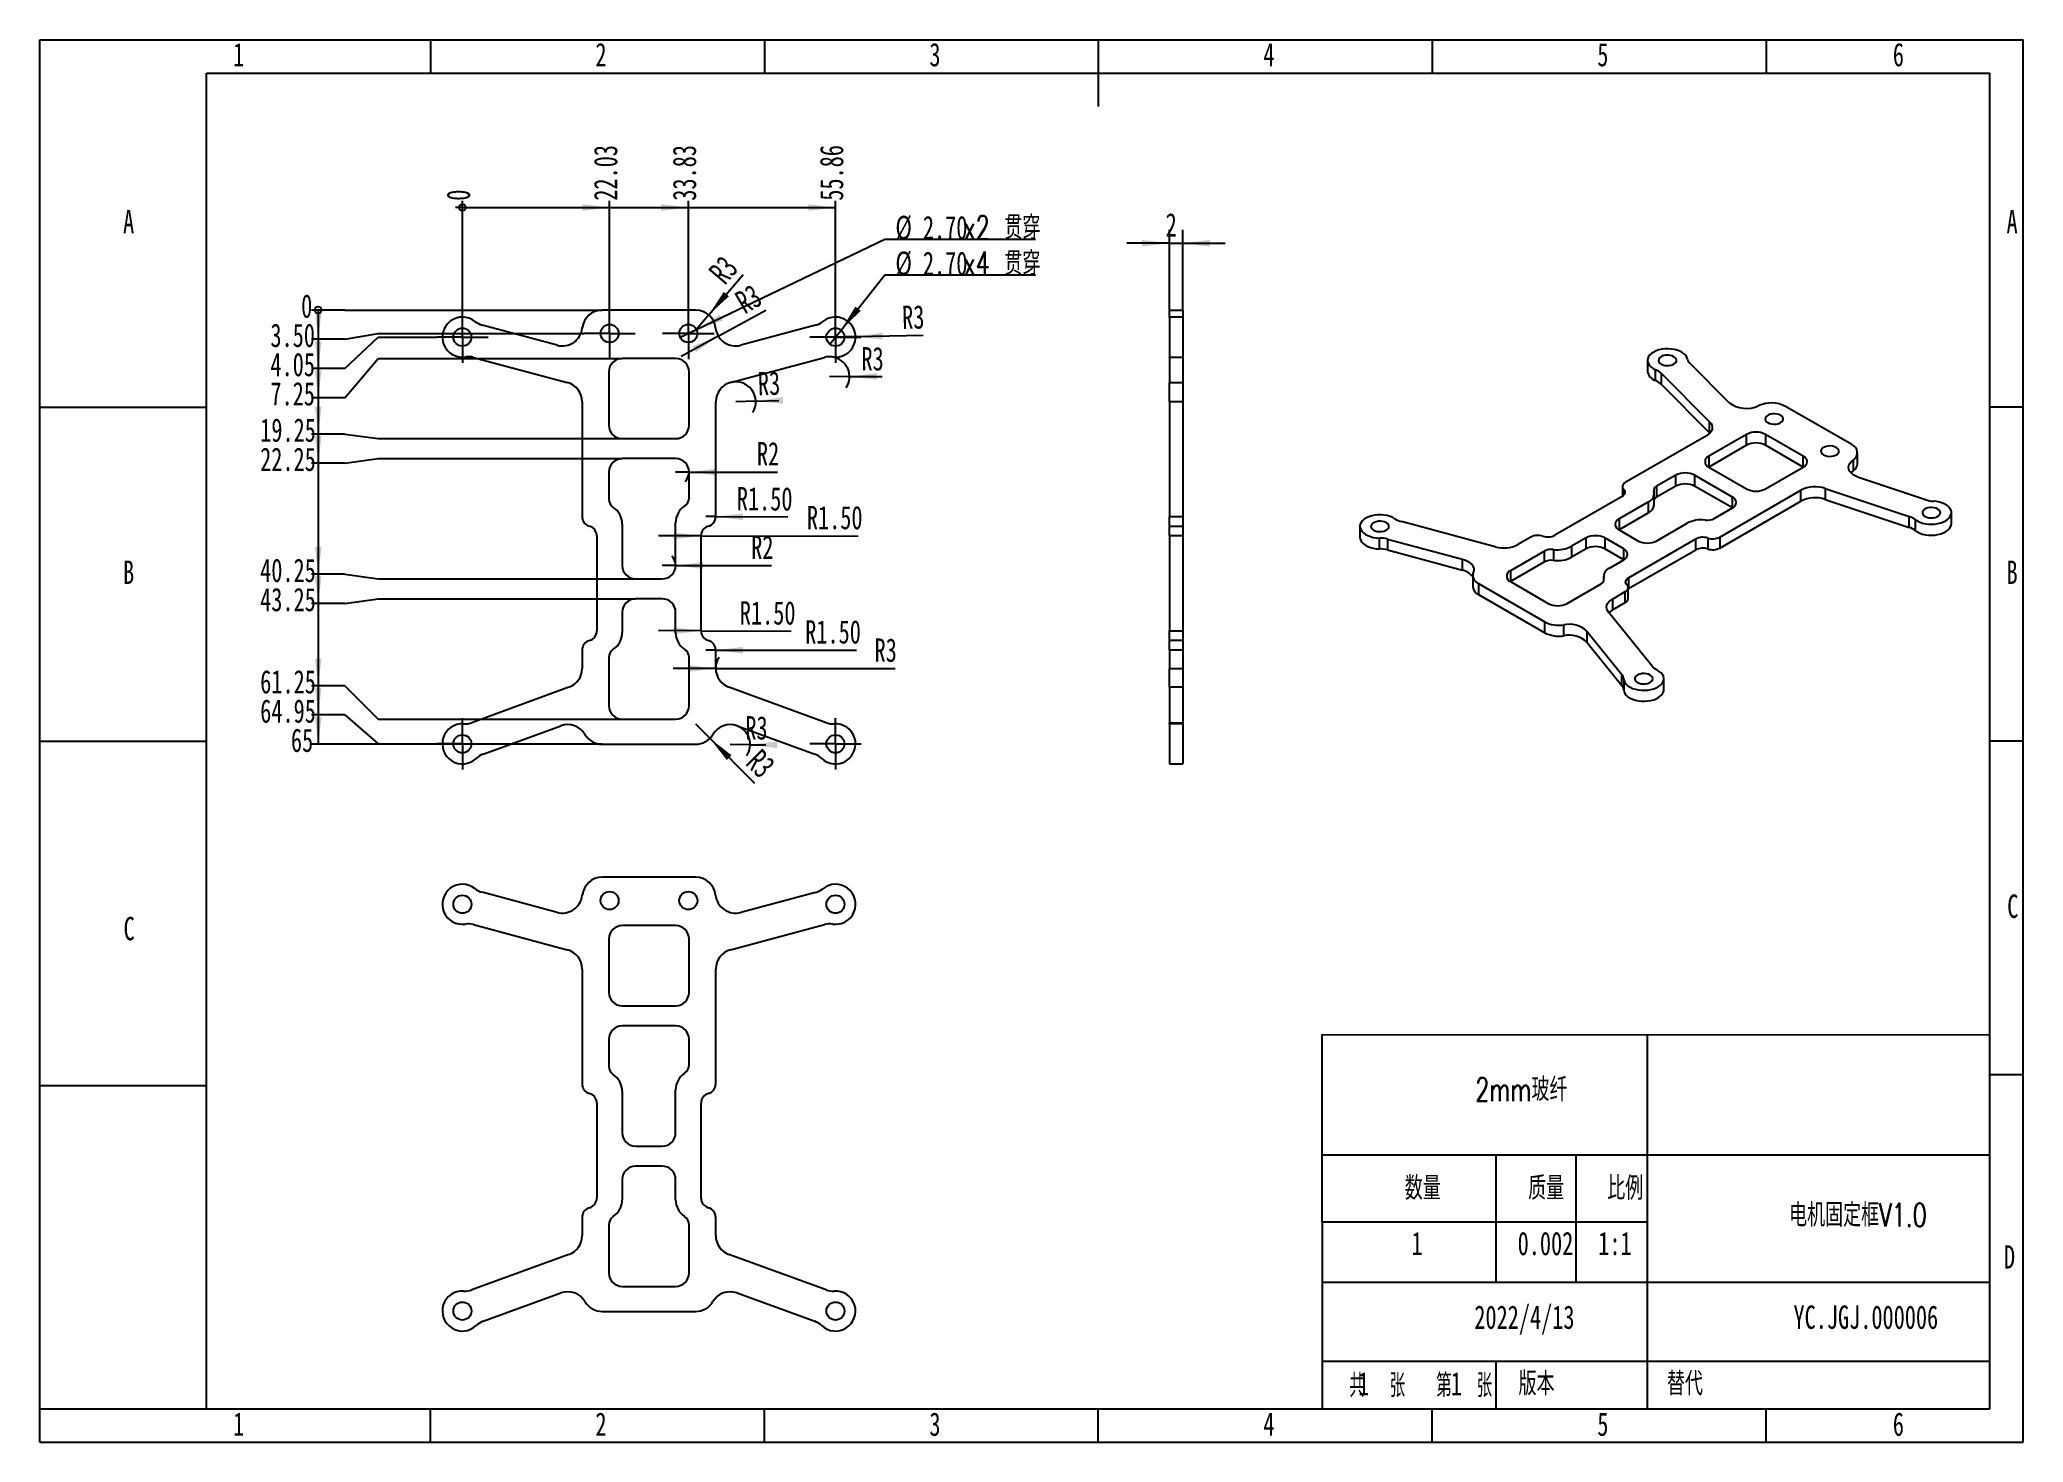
# Model space of a CAD drawing. Header units: millimetres. Extents: x 0 to 297, y 0 to 210.
import ezdxf

# ---------------------------------------------------------------- set-up
doc = ezdxf.new("R2010")
doc.units = ezdxf.units.MM
doc.layers.add('图框', color=7, linetype='Continuous')
doc.styles.add('SLDTEXTSTYLE0', font='TXT', dxfattribs={"width": 0.7, "bigfont": 'bigfont'})
doc.styles.add('SLDTEXTSTYLE1', font='TXT', dxfattribs={"width": 0.6, "bigfont": 'bigfont'})
doc.styles.add('SLDTEXTSTYLE2', font='TXT', dxfattribs={"width": 0.7})
doc.dimstyles.new('SLDDIMSTYLE0', dxfattribs={"dimtxt": 3.5, "dimasz": 0.338667, "dimexe": 0, "dimexo": 0.0625, "dimgap": 0.875, "dimtad": 0, "dimtih": 1, "dimtoh": 1, "dimdec": 0, "dimrnd": 1e-09, "dimdsep": 46, "dimtxsty": 'SLDTEXTSTYLE2', "dimblk1": 'ORIGIN', "dimblk2": 'ORIGIN', "dimsah": 1, "dimcen": 0.09, "dimadec": 0, "dimazin": 2, "dimtfac": 1, "dimtdec": 0, "dimtofl": 0, "dimtmove": 0, "dimatfit": 3, "dimldrblk": 'ORIGIN', "dimfxl": 0, "dimfrac": 2, "dimtolj": 1, "dimtzin": 12, "dimarcsym": 0})
doc.dimstyles.new('SLDDIMSTYLE1', dxfattribs={"dimtxt": 3.5, "dimasz": 4.08, "dimexe": 0, "dimexo": 0.0625, "dimgap": 0.875, "dimtad": 0, "dimtih": 1, "dimtoh": 1, "dimrnd": 1e-09, "dimzin": 4, "dimdsep": 46, "dimtxsty": 'SLDTEXTSTYLE2', "dimsah": 1, "dimcen": 0.09, "dimadec": 0, "dimazin": 1, "dimtfac": 1, "dimtofl": 0, "dimtmove": 0, "dimatfit": 3, "dimfxl": 0, "dimfrac": 2, "dimtolj": 1, "dimtzin": 12, "dimarcsym": 0})
doc.dimstyles.new('SLDDIMSTYLE2', dxfattribs={"dimtxt": 3.5, "dimasz": 4.08, "dimexe": 0, "dimexo": 0.0625, "dimgap": 0.875, "dimtad": 0, "dimtih": 1, "dimtoh": 1, "dimrnd": 1e-09, "dimzin": 12, "dimdsep": 46, "dimtxsty": 'SLDTEXTSTYLE2', "dimsah": 1, "dimcen": 0.09, "dimadec": 0, "dimazin": 3, "dimtfac": 1, "dimtofl": 0, "dimtmove": 0, "dimatfit": 3, "dimfxl": 0, "dimfrac": 2, "dimtolj": 1, "dimtzin": 12, "dimarcsym": 0})
doc.dimstyles.new('SLDDIMSTYLE3', dxfattribs={"dimtxt": 3.5, "dimasz": 4.08, "dimexe": 0, "dimexo": 0.0625, "dimgap": 0.875, "dimtad": 0, "dimtih": 1, "dimtoh": 1, "dimrnd": 1e-09, "dimzin": 4, "dimdsep": 46, "dimtxsty": 'SLDTEXTSTYLE2', "dimblk1": 'NONE', "dimsah": 1, "dimcen": 0, "dimadec": 0, "dimazin": 1, "dimtfac": 1, "dimtmove": 0, "dimatfit": 3, "dimldrblk": 'NONE', "dimfxl": 0, "dimfrac": 2, "dimtolj": 1, "dimtzin": 12, "dimarcsym": 0})
doc.dimstyles.new('SLDDIMSTYLE4', dxfattribs={"dimtxt": 3.5, "dimasz": 4.08, "dimexe": 0, "dimexo": 0.0625, "dimgap": 0.875, "dimtad": 2, "dimrnd": 1e-09, "dimzin": 12, "dimdsep": 46, "dimtxsty": 'SLDTEXTSTYLE2', "dimsah": 1, "dimcen": 0, "dimadec": 0, "dimazin": 3, "dimtfac": 1, "dimtofl": 0, "dimtmove": 0, "dimatfit": 3, "dimfxl": 0, "dimfrac": 2, "dimtolj": 1, "dimtzin": 12, "dimarcsym": 0})
doc.dimstyles.new('SLDDIMSTYLE5', dxfattribs={"dimtxt": 3.5, "dimasz": 4.08, "dimexe": 0, "dimexo": 0.0625, "dimgap": 0.875, "dimtad": 2, "dimrnd": 1e-09, "dimzin": 12, "dimdsep": 46, "dimtxsty": 'SLDTEXTSTYLE2', "dimsah": 1, "dimcen": 0, "dimadec": 0, "dimazin": 3, "dimtfac": 1, "dimtofl": 0, "dimtmove": 1, "dimatfit": 3, "dimfxl": 0, "dimfrac": 2, "dimtolj": 1, "dimtzin": 12, "dimarcsym": 0})
doc.dimstyles.new('SLDDIMSTYLE6', dxfattribs={"dimtxt": 3.5, "dimasz": 4.08, "dimexe": 0, "dimexo": 0.0625, "dimgap": 0.875, "dimtad": 2, "dimrnd": 1e-09, "dimzin": 4, "dimdsep": 46, "dimtxsty": 'SLDTEXTSTYLE2', "dimsah": 1, "dimcen": 0, "dimadec": 0, "dimazin": 1, "dimtfac": 1, "dimtofl": 0, "dimtmove": 0, "dimatfit": 3, "dimfxl": 0, "dimfrac": 2, "dimtolj": 1, "dimtzin": 12, "dimarcsym": 0})
doc.dimstyles.new('SLDDIMSTYLE7', dxfattribs={"dimtxt": 3.5, "dimasz": 4.08, "dimexe": 0, "dimexo": 0.0625, "dimgap": 0.875, "dimtad": 2, "dimrnd": 1e-09, "dimzin": 4, "dimdsep": 46, "dimtxsty": 'SLDTEXTSTYLE2', "dimsah": 1, "dimcen": 0, "dimadec": 0, "dimazin": 1, "dimtfac": 1, "dimtofl": 0, "dimtmove": 1, "dimatfit": 3, "dimfxl": 0, "dimfrac": 2, "dimtolj": 1, "dimtzin": 12, "dimarcsym": 0})
doc.dimstyles.new('SLDDIMSTYLE8', dxfattribs={"dimtxt": 3.5, "dimasz": 4.08, "dimexe": 0, "dimexo": 0.0625, "dimgap": 0.875, "dimtad": 2, "dimrnd": 1e-09, "dimzin": 12, "dimdsep": 46, "dimtxsty": 'SLDTEXTSTYLE2', "dimsah": 1, "dimcen": 0.09, "dimadec": 0, "dimazin": 3, "dimtfac": 1, "dimtmove": 0, "dimatfit": 0, "dimfxl": 0, "dimfrac": 2, "dimtolj": 1, "dimtzin": 12, "dimarcsym": 0})

msp = doc.modelspace()

# ---------------------------------------------------------------- texts
at = {"layer": '图框', "char_height": 3.5}
for s, insert, attachment_point, style in [('1', (29.794, 209.516), 2, 'SLDTEXTSTYLE2'), ('2', (84.044, 209.516), 2, 'SLDTEXTSTYLE2'), ('3', (134.044, 209.516), 2, 'SLDTEXTSTYLE2'), ('4', (184.044, 209.516), 2, 'SLDTEXTSTYLE2'), ('5', (234.044, 209.516), 2, 'SLDTEXTSTYLE2'), ('6', (278.297, 209.516), 2, 'SLDTEXTSTYLE2'), ('A', (13.32, 184.516), 2, 'SLDTEXTSTYLE2'), ('A', (295.32, 184.516), 2, 'SLDTEXTSTYLE2'), ('B', (13.32, 132.016), 2, 'SLDTEXTSTYLE2'), ('B', (295.32, 132.016), 2, 'SLDTEXTSTYLE2'), ('C', (295.427, 82.016), 2, 'SLDTEXTSTYLE2'), ('C', (13.395, 78.668), 2, 'SLDTEXTSTYLE2'), ('2mm玻纤', (221.857, 54.577), 2, 'SLDTEXTSTYLE0'), ('数量', (207.085, 39.805), 2, 'SLDTEXTSTYLE0'), ('质量', (225.553, 39.805), 2, 'SLDTEXTSTYLE0'), ('比例', (237.401, 39.805), 2, 'SLDTEXTSTYLE0'), ('电机固定框V1.0', (272.24, 35.791), 2, 'SLDTEXTSTYLE0'), ('1', (206.239, 31.521), 2, 'SLDTEXTSTYLE2'), ('0.002', (225.455, 31.521), 2, 'SLDTEXTSTYLE2'), ('1:1', (235.858, 31.521), 2, 'SLDTEXTSTYLE2'), ('D', (294.93, 29.516), 2, 'SLDTEXTSTYLE2'), ('2022/4/13', (222.299, 20.49), 2, 'SLDTEXTSTYLE2'), ('YC.JGJ.000006', (273.42, 20.49), 2, 'SLDTEXTSTYLE2'), ('共  张', (200.263, 10.262), 2, 'SLDTEXTSTYLE1'), ('1', (197.393, 10.531), 1, 'SLDTEXTSTYLE2'), ('第  张', (213.29, 10.262), 2, 'SLDTEXTSTYLE1'), ('1', (211.295, 10.531), 1, 'SLDTEXTSTYLE2'), ('版本', (224.12, 10.531), 2, 'SLDTEXTSTYLE0'), ('替代', (243.641, 10.531), 1, 'SLDTEXTSTYLE0'), ('1', (29.794, 4.474), 2, 'SLDTEXTSTYLE2'), ('2', (84.044, 4.474), 2, 'SLDTEXTSTYLE2'), ('3', (134.044, 4.474), 2, 'SLDTEXTSTYLE2'), ('4', (184.044, 4.474), 2, 'SLDTEXTSTYLE2'), ('5', (234.044, 4.474), 2, 'SLDTEXTSTYLE2'), ('6', (278.297, 4.474), 2, 'SLDTEXTSTYLE2')]:
    msp.add_mtext(s, dxfattribs=dict(at, insert=insert, attachment_point=attachment_point, style=style))

# ---------------------------------------------------------------- blocks, each defined once
blk = doc.blocks.new('_Origin')
at = {"color": 0, "linetype": 'ByBlock', "lineweight": -2}
blk.add_line((0, 0), (-1, 0), dxfattribs=at)
blk.add_circle((0, 0), 0.5, dxfattribs=at)
blk = doc.blocks.new('_D')
at = {"layer": '图框'}
for p, q in [((45.69, 169.52), (40.69, 169.52)), ((45.69, 169.52), (50.69, 169.52)), ((50.69, 169.52), (84.22, 169.52))]:
    blk.add_line(p, q, dxfattribs=at)
at = {"layer": '图框', "xscale": 1.016, "yscale": 1.016}
blk.add_blockref('_Origin', (41.7, 169.52), dxfattribs=at)
at = {"layer": '图框', "insert": (39.15, 171.87), "char_height": 3.5, "attachment_point": 1, "style": 'SLDTEXTSTYLE2'}
blk.add_mtext('0', dxfattribs=at)
blk = doc.blocks.new('_D_1')
at = {"layer": '图框'}
for p, q in [((41.7, 169.52), (41.7, 165.15)), ((45.69, 165.15), (40.69, 165.15)), ((45.69, 165.15), (50.69, 166.02)), ((50.69, 166.02), (81.47, 166.02))]:
    blk.add_line(p, q, dxfattribs=at)
blk.add_solid([(41.7, 165.15), (42.21, 169.23), (41.2, 169.23)], dxfattribs=at)
at = {"layer": '图框', "insert": (34.55, 167.49), "char_height": 3.5, "attachment_point": 1, "style": 'SLDTEXTSTYLE2'}
blk.add_mtext('3.50', dxfattribs=at)
blk = doc.blocks.new('_D_2')
at = {"layer": '图框'}
for p, q in [((41.7, 165.15), (41.7, 160.77)), ((45.69, 160.77), (50.69, 165.47)), ((50.69, 165.47), (59.44, 165.47)), ((45.69, 160.77), (40.69, 160.77))]:
    blk.add_line(p, q, dxfattribs=at)
blk.add_solid([(41.7, 160.77), (42.21, 164.85), (41.2, 164.85)], dxfattribs=at)
at = {"layer": '图框', "insert": (34.55, 163.12), "char_height": 3.5, "attachment_point": 1, "style": 'SLDTEXTSTYLE2'}
blk.add_mtext('4.05', dxfattribs=at)
blk = doc.blocks.new('_D_3')
at = {"layer": '图框'}
for p, q in [((41.7, 160.77), (41.7, 156.4)), ((45.69, 156.4), (50.69, 162.27)), ((50.69, 162.27), (87.22, 162.27)), ((45.69, 156.4), (40.69, 156.4))]:
    blk.add_line(p, q, dxfattribs=at)
blk.add_solid([(41.7, 156.4), (42.21, 160.48), (41.2, 160.48)], dxfattribs=at)
at = {"layer": '图框', "insert": (34.55, 158.74), "char_height": 3.5, "attachment_point": 1, "style": 'SLDTEXTSTYLE2'}
blk.add_mtext('7.25', dxfattribs=at)
blk = doc.blocks.new('_D_4')
at = {"layer": '图框'}
for p, q in [((41.7, 156.4), (41.7, 150.96)), ((45.69, 150.96), (40.69, 150.96)), ((45.69, 150.96), (50.69, 150.27)), ((50.69, 150.27), (87.22, 150.27))]:
    blk.add_line(p, q, dxfattribs=at)
blk.add_solid([(41.7, 150.96), (42.21, 155.04), (41.2, 155.04)], dxfattribs=at)
at = {"layer": '图框', "insert": (33.02, 153.3), "char_height": 3.5, "attachment_point": 1, "style": 'SLDTEXTSTYLE2'}
blk.add_mtext('19.25', dxfattribs=at)
blk = doc.blocks.new('_D_5')
at = {"layer": '图框'}
for p, q in [((41.7, 150.96), (41.7, 146.58)), ((45.69, 146.58), (40.69, 146.58)), ((45.69, 146.58), (50.69, 147.27)), ((50.69, 147.27), (87.22, 147.27))]:
    blk.add_line(p, q, dxfattribs=at)
blk.add_solid([(41.7, 146.58), (42.21, 150.66), (41.2, 150.66)], dxfattribs=at)
at = {"layer": '图框', "insert": (33.01, 148.93), "char_height": 3.5, "attachment_point": 1, "style": 'SLDTEXTSTYLE2'}
blk.add_mtext('22.25', dxfattribs=at)
blk = doc.blocks.new('_D_6')
at = {"layer": '图框'}
for p, q in [((41.7, 146.58), (41.7, 129.96)), ((45.69, 129.96), (40.69, 129.96)), ((45.69, 129.96), (50.69, 129.27)), ((50.69, 129.27), (89.22, 129.27))]:
    blk.add_line(p, q, dxfattribs=at)
blk.add_solid([(41.7, 129.96), (42.21, 134.04), (41.2, 134.04)], dxfattribs=at)
at = {"layer": '图框', "insert": (33.01, 132.3), "char_height": 3.5, "attachment_point": 1, "style": 'SLDTEXTSTYLE2'}
blk.add_mtext('40.25', dxfattribs=at)
blk = doc.blocks.new('_D_7')
at = {"layer": '图框'}
for p, q in [((41.7, 129.96), (41.7, 125.58)), ((45.69, 125.58), (40.69, 125.58)), ((45.69, 125.58), (50.69, 126.27)), ((50.69, 126.27), (89.22, 126.27))]:
    blk.add_line(p, q, dxfattribs=at)
blk.add_solid([(41.7, 125.58), (42.21, 129.66), (41.2, 129.66)], dxfattribs=at)
at = {"layer": '图框', "insert": (33.01, 127.93), "char_height": 3.5, "attachment_point": 1, "style": 'SLDTEXTSTYLE2'}
blk.add_mtext('43.25', dxfattribs=at)
blk = doc.blocks.new('_D_8')
at = {"layer": '图框'}
for p, q in [((41.7, 125.58), (41.7, 113.27)), ((45.69, 113.27), (40.69, 113.27)), ((45.69, 113.27), (50.69, 108.27)), ((50.69, 108.27), (87.22, 108.27))]:
    blk.add_line(p, q, dxfattribs=at)
blk.add_solid([(41.7, 113.27), (42.21, 117.35), (41.2, 117.35)], dxfattribs=at)
at = {"layer": '图框', "insert": (33.02, 115.62), "char_height": 3.5, "attachment_point": 1, "style": 'SLDTEXTSTYLE2'}
blk.add_mtext('61.25', dxfattribs=at)
blk = doc.blocks.new('_D_9')
at = {"layer": '图框'}
for p, q in [((41.7, 113.27), (41.7, 108.9)), ((45.69, 108.9), (40.69, 108.9)), ((45.69, 108.9), (50.69, 104.57)), ((50.69, 104.57), (59.44, 104.57))]:
    blk.add_line(p, q, dxfattribs=at)
blk.add_solid([(41.7, 108.9), (42.21, 112.98), (41.2, 112.98)], dxfattribs=at)
at = {"layer": '图框', "insert": (33.02, 111.24), "char_height": 3.5, "attachment_point": 1, "style": 'SLDTEXTSTYLE2'}
blk.add_mtext('64.95', dxfattribs=at)
blk = doc.blocks.new('_D_10')
at = {"layer": '图框'}
for p, q in [((41.7, 108.9), (41.7, 104.52)), ((84.22, 104.52), (40.69, 104.52))]:
    blk.add_line(p, q, dxfattribs=at)
blk.add_solid([(41.7, 104.52), (42.21, 108.6), (41.2, 108.6)], dxfattribs=at)
at = {"layer": '图框', "insert": (37.62, 106.87), "char_height": 3.5, "attachment_point": 1, "style": 'SLDTEXTSTYLE2'}
blk.add_mtext('65', dxfattribs=at)
blk = doc.blocks.new('_D_11')
at = {"layer": '图框'}
blk.add_line((63.29, 165.47), (63.29, 185.89), dxfattribs=at)
at = {"layer": '图框', "xscale": 1.016, "yscale": 1.016}
blk.add_blockref('_Origin', (63.29, 184.87), dxfattribs=at)
at = {"layer": '图框', "insert": (60.94, 185.89), "char_height": 3.5, "attachment_point": 1, "rotation": 90, "style": 'SLDTEXTSTYLE2'}
blk.add_mtext('0', dxfattribs=at)
blk = doc.blocks.new('_D_12')
at = {"layer": '图框'}
for p, q in [((63.29, 184.87), (85.32, 184.87)), ((85.32, 169.87), (85.32, 185.89))]:
    blk.add_line(p, q, dxfattribs=at)
blk.add_solid([(85.32, 184.87), (81.24, 185.38), (81.24, 184.36)], dxfattribs=at)
at = {"layer": '图框', "insert": (82.98, 185.89), "char_height": 3.5, "attachment_point": 1, "rotation": 90, "style": 'SLDTEXTSTYLE2'}
blk.add_mtext('22.03', dxfattribs=at)
blk = doc.blocks.new('_D_13')
at = {"layer": '图框'}
for p, q in [((85.32, 184.87), (97.12, 184.87)), ((97.12, 169.87), (97.12, 185.89))]:
    blk.add_line(p, q, dxfattribs=at)
blk.add_solid([(97.12, 184.87), (93.04, 185.38), (93.04, 184.36)], dxfattribs=at)
at = {"layer": '图框', "insert": (94.78, 185.89), "char_height": 3.5, "attachment_point": 1, "rotation": 90, "style": 'SLDTEXTSTYLE2'}
blk.add_mtext('33.83', dxfattribs=at)
blk = doc.blocks.new('_D_14')
at = {"layer": '图框'}
for p, q in [((97.12, 184.87), (119.15, 184.87)), ((119.15, 169.32), (119.15, 185.89))]:
    blk.add_line(p, q, dxfattribs=at)
blk.add_solid([(119.15, 184.87), (115.07, 185.38), (115.07, 184.36)], dxfattribs=at)
at = {"layer": '图框', "insert": (116.81, 185.89), "char_height": 3.5, "attachment_point": 1, "rotation": 90, "style": 'SLDTEXTSTYLE2'}
blk.add_mtext('55.86', dxfattribs=at)
blk = doc.blocks.new('_D_15')
at = {"layer": '图框'}
for p, q in [((119.99, 166.53), (126.54, 174.8)), ((126.54, 174.8), (149.09, 174.8)), ((118.32, 164.41), (119.99, 166.53))]:
    blk.add_line(p, q, dxfattribs=at)
blk.add_solid([(119.99, 166.53), (122.92, 169.41), (122.13, 170.04)], dxfattribs=at)
at = {"layer": '图框', "char_height": 3.5, "attachment_point": 1}
for s, insert, style in [('%%c', (128.12, 178.28), 'SLDTEXTSTYLE2'), ('2.70', (132.24, 178.27), 'SLDTEXTSTYLE2'), ('x4 贯穿', (138.37, 178.27), 'SLDTEXTSTYLE0')]:
    blk.add_mtext(s, dxfattribs=dict(at, insert=insert, style=style))
blk = doc.blocks.new('_None')
blk = doc.blocks.new('_D_16')
at = {"layer": '图框'}
for p, q in [((98.34, 166.61), (126.54, 180.14)), ((126.54, 180.14), (149.09, 180.14)), ((95.91, 165.44), (98.34, 166.61))]:
    blk.add_line(p, q, dxfattribs=at)
blk.add_solid([(98.34, 166.61), (102.24, 167.91), (101.8, 168.83)], dxfattribs=at)
at = {"layer": '图框', "char_height": 3.5, "attachment_point": 1}
for s, insert, style in [('%%c', (128.12, 183.63), 'SLDTEXTSTYLE2'), ('2.70', (132.24, 183.62), 'SLDTEXTSTYLE2'), ('x2 贯穿', (138.37, 183.62), 'SLDTEXTSTYLE0')]:
    blk.add_mtext(s, dxfattribs=dict(at, insert=insert, style=style))
blk = doc.blocks.new('_D_17')
at = {"layer": '图框'}
for q in [(119.15, 165.47), (132.26, 165.78)]:
    blk.add_line((122.15, 165.54), q, dxfattribs=at)
blk.add_solid([(122.15, 165.54), (126.24, 165.13), (126.22, 166.14)], dxfattribs=at)
at = {"layer": '图框', "insert": (129.09, 170.18), "char_height": 3.5, "attachment_point": 1, "rotation": 1.3518, "style": 'SLDTEXTSTYLE2'}
blk.add_mtext('R3', dxfattribs=at)
blk = doc.blocks.new('_D_18')
at = {"layer": '图框'}
for q in [(118.26, 159.53), (126.13, 159.59)]:
    blk.add_line((121.26, 159.56), q, dxfattribs=at)
blk.add_arc((118.26, 159.53), 3, 326.6995, 81.4435, dxfattribs=at)
blk.add_solid([(121.26, 159.56), (125.34, 159.08), (125.34, 160.09)], dxfattribs=at)
at = {"layer": '图框', "insert": (123.03, 163.97), "char_height": 3.5, "attachment_point": 1, "rotation": 0.3896, "style": 'SLDTEXTSTYLE2'}
blk.add_mtext('R3', dxfattribs=at)
blk = doc.blocks.new('_D_19')
at = {"layer": '图框'}
for q in [(105.33, 174.84), (98.22, 166.52)]:
    blk.add_line((100.17, 168.8), q, dxfattribs=at)
blk.add_solid([(100.17, 168.8), (103.21, 171.58), (102.43, 172.24)], dxfattribs=at)
at = {"layer": '图框', "insert": (99.94, 175.4), "char_height": 3.5, "attachment_point": 1, "rotation": 49.5102, "style": 'SLDTEXTSTYLE2'}
blk.add_mtext('R3', dxfattribs=at)
blk = doc.blocks.new('_D_20')
at = {"layer": '图框'}
for q in [(108.73, 169.52), (96.03, 162.58)]:
    blk.add_line((101.6, 165.63), q, dxfattribs=at)
blk.add_solid([(101.6, 165.63), (97.78, 164.12), (98.27, 163.22)], dxfattribs=at)
at = {"layer": '图框', "insert": (103.8, 171.86), "char_height": 3.5, "attachment_point": 1, "rotation": 30.4639, "style": 'SLDTEXTSTYLE2'}
blk.add_mtext('R3', dxfattribs=at)
blk = doc.blocks.new('_D_21')
at = {"layer": '图框'}
for q in [(104.22, 155.77), (110.69, 155.99)]:
    blk.add_line((107.22, 155.87), q, dxfattribs=at)
blk.add_arc((104.22, 155.77), 3, 328.1936, 105, dxfattribs=at)
blk.add_solid([(107.22, 155.87), (111.32, 155.5), (111.28, 156.51)], dxfattribs=at)
at = {"layer": '图框', "insert": (107.48, 160.24), "char_height": 3.5, "attachment_point": 1, "rotation": 1.8837, "style": 'SLDTEXTSTYLE2'}
blk.add_mtext('R3', dxfattribs=at)
blk = doc.blocks.new('_D_22')
at = {"layer": '图框'}
for q in [(95.22, 145.27), (110.46, 145.27)]:
    blk.add_line((97.22, 145.27), q, dxfattribs=at)
blk.add_arc((95.22, 145.27), 2, 315, 0, dxfattribs=at)
blk.add_solid([(97.22, 145.27), (101.3, 144.76), (101.3, 145.78)], dxfattribs=at)
at = {"layer": '图框', "insert": (107.39, 149.76), "char_height": 3.5, "attachment_point": 1, "style": 'SLDTEXTSTYLE2'}
blk.add_mtext('R2', dxfattribs=at)
blk = doc.blocks.new('_D_23')
at = {"layer": '图框'}
for q in [(99.72, 138.6), (112.04, 138.55)]:
    blk.add_line((101.22, 138.59), q, dxfattribs=at)
blk.add_solid([(101.22, 138.59), (105.3, 138.07), (105.3, 139.08)], dxfattribs=at)
at = {"layer": '图框', "insert": (104.39, 143.03), "char_height": 3.5, "attachment_point": 1, "rotation": 359.7967, "style": 'SLDTEXTSTYLE2'}
blk.add_mtext('R1.50', dxfattribs=at)
blk = doc.blocks.new('_D_24')
at = {"layer": '图框'}
for q in [(92.67, 135.71), (122.54, 135.69)]:
    blk.add_line((99.02, 135.7), q, dxfattribs=at)
blk.add_solid([(99.02, 135.7), (94.94, 136.22), (94.94, 135.2)], dxfattribs=at)
at = {"layer": '图框', "insert": (114.87, 140.2), "char_height": 3.5, "attachment_point": 1, "style": 'SLDTEXTSTYLE2'}
blk.add_mtext('R1.50', dxfattribs=at)
blk = doc.blocks.new('_D_25')
at = {"layer": '图框'}
for q in [(92.67, 121.52), (112.5, 121.42)]:
    blk.add_line((99.02, 121.49), q, dxfattribs=at)
blk.add_solid([(99.02, 121.49), (94.95, 122.02), (94.94, 121)], dxfattribs=at)
at = {"layer": '图框', "insert": (104.83, 125.93), "char_height": 3.5, "attachment_point": 1, "style": 'SLDTEXTSTYLE2'}
blk.add_mtext('R1.50', dxfattribs=at)
blk = doc.blocks.new('_D_26')
at = {"layer": '图框'}
for q in [(99.72, 118.6), (122.29, 118.6)]:
    blk.add_line((101.22, 118.6), q, dxfattribs=at)
blk.add_solid([(101.22, 118.6), (105.3, 118.09), (105.3, 119.1)], dxfattribs=at)
at = {"layer": '图框', "insert": (114.62, 123.09), "char_height": 3.5, "attachment_point": 1, "style": 'SLDTEXTSTYLE2'}
blk.add_mtext('R1.50', dxfattribs=at)
blk = doc.blocks.new('_D_27')
at = {"layer": '图框'}
for q in [(94.87, 115.86), (128.07, 115.85)]:
    blk.add_line((101.22, 115.86), q, dxfattribs=at)
blk.add_arc((104.22, 115.86), 3, 146.3099, 180, dxfattribs=at)
blk.add_solid([(101.22, 115.86), (97.14, 116.37), (97.14, 115.36)], dxfattribs=at)
at = {"layer": '图框', "insert": (125, 120.36), "char_height": 3.5, "attachment_point": 1, "style": 'SLDTEXTSTYLE2'}
blk.add_mtext('R3', dxfattribs=at)
blk = doc.blocks.new('_D_28')
at = {"layer": '图框'}
for q in [(93.22, 131.27), (109.59, 131.27)]:
    blk.add_line((95.22, 131.27), q, dxfattribs=at)
blk.add_arc((93.22, 131.27), 2, 0, 45, dxfattribs=at)
blk.add_solid([(95.22, 131.27), (99.3, 130.76), (99.3, 131.78)], dxfattribs=at)
at = {"layer": '图框', "insert": (106.53, 135.76), "char_height": 3.5, "attachment_point": 1, "style": 'SLDTEXTSTYLE2'}
blk.add_mtext('R2', dxfattribs=at)
blk = doc.blocks.new('_D_29')
at = {"layer": '图框'}
for q in [(103.38, 104.46), (108.71, 104.44)]:
    blk.add_line((106.38, 104.45), q, dxfattribs=at)
blk.add_arc((103.38, 104.46), 3, 326.0765, 70, dxfattribs=at)
blk.add_solid([(106.38, 104.45), (110.46, 103.92), (110.47, 104.94)], dxfattribs=at)
at = {"layer": '图框', "insert": (105.66, 108.73), "char_height": 3.5, "attachment_point": 1, "rotation": 359.7666, "style": 'SLDTEXTSTYLE2'}
blk.add_mtext('R3', dxfattribs=at)
blk = doc.blocks.new('_D_30')
at = {"layer": '图框'}
for q in [(98.22, 107.52), (107.03, 98.71)]:
    blk.add_line((100.34, 105.4), q, dxfattribs=at)
blk.add_solid([(100.34, 105.4), (102.87, 102.16), (103.59, 102.87)], dxfattribs=at)
at = {"layer": '图框', "insert": (108.02, 104.04), "char_height": 3.5, "attachment_point": 1, "rotation": 315, "style": 'SLDTEXTSTYLE2'}
blk.add_mtext('R3', dxfattribs=at)
blk = doc.blocks.new('SW_CENTERMARKSYMBOL_0')
at = {"layer": '图框', "color": 0}
for p, q in [((0, 2.5), (0, 3.85)), ((-2.5, 0), (-3.85, 0)), ((0, 0), (-2.5, 0)), ((0, 0), (0, 2.5)), ((0, 0), (0, -2.5)), ((0, 0), (2.5, 0)), ((2.5, 0), (3.85, 0)), ((0, -2.5), (0, -3.85))]:
    blk.add_line(p, q, dxfattribs=at)
blk = doc.blocks.new('SW_CENTERMARKSYMBOL_1')
at = {"layer": '图框', "color": 0}
for p, q in [((0, 2.5), (0, 3.85)), ((-2.5, 0), (-3.85, 0)), ((0, 0), (-2.5, 0)), ((0, 0), (0, 2.5)), ((0, 0), (0, -2.5)), ((0, 0), (2.5, 0)), ((2.5, 0), (3.85, 0)), ((0, -2.5), (0, -3.85))]:
    blk.add_line(p, q, dxfattribs=at)
blk = doc.blocks.new('SW_CENTERMARKSYMBOL_2')
at = {"layer": '图框', "color": 0}
for p, q in [((0, 2.5), (0, 3.85)), ((-2.5, 0), (-3.85, 0)), ((0, 0), (-2.5, 0)), ((0, 0), (0, 2.5)), ((0, 0), (0, -2.5)), ((0, 0), (2.5, 0)), ((2.5, 0), (3.85, 0)), ((0, -2.5), (0, -3.85))]:
    blk.add_line(p, q, dxfattribs=at)
blk = doc.blocks.new('SW_CENTERMARKSYMBOL_3')
at = {"layer": '图框', "color": 0}
for p, q in [((0, 2.5), (0, 3.85)), ((-2.5, 0), (-3.85, 0)), ((0, 0), (-2.5, 0)), ((0, 0), (0, 2.5)), ((0, 0), (0, -2.5)), ((0, 0), (2.5, 0)), ((2.5, 0), (3.85, 0)), ((0, -2.5), (0, -3.85))]:
    blk.add_line(p, q, dxfattribs=at)
blk = doc.blocks.new('SW_CENTERMARKSYMBOL_4')
at = {"layer": '图框', "color": 0}
for p, q in [((0, 2.5), (0, 3.85)), ((-2.5, 0), (-3.85, 0)), ((0, 0), (-2.5, 0)), ((0, 0), (0, 2.5)), ((0, 0), (0, -2.5)), ((0, 0), (2.5, 0)), ((2.5, 0), (3.85, 0)), ((0, -2.5), (0, -3.85))]:
    blk.add_line(p, q, dxfattribs=at)
blk = doc.blocks.new('SW_CENTERMARKSYMBOL_5')
at = {"layer": '图框', "color": 0}
for p, q in [((0, 2.5), (0, 3.85)), ((-2.5, 0), (-3.85, 0)), ((0, 0), (-2.5, 0)), ((0, 0), (0, 2.5)), ((0, 0), (0, -2.5)), ((0, 0), (2.5, 0)), ((2.5, 0), (3.85, 0)), ((0, -2.5), (0, -3.85))]:
    blk.add_line(p, q, dxfattribs=at)
blk = doc.blocks.new('_D_31')
at = {"layer": '图框'}
for p, q in [((169.14, 169.52), (169.14, 181.52)), ((171.14, 169.52), (171.14, 181.52)), ((169.14, 179.52), (162.79, 179.52)), ((169.14, 179.52), (171.14, 179.52)), ((171.14, 179.52), (177.49, 179.52))]:
    blk.add_line(p, q, dxfattribs=at)
for points in [[(169.14, 179.52), (165.06, 180.03), (165.06, 179.01)], [(171.14, 179.52), (175.22, 179.01), (175.22, 180.03)]]:
    blk.add_solid(points, dxfattribs=at)
at = {"layer": '图框', "insert": (168.58, 184.03), "char_height": 3.5, "attachment_point": 1, "style": 'SLDTEXTSTYLE2'}
blk.add_mtext('2', dxfattribs=at)

# ---------------------------------------------------------------- dimensions: what is measured, and where the dimension line sits
at = {"layer": '图框'}
for feature_location, offset, dtype, origin, dimstyle, picture, middle in [((85.322, 169.871), (0, 16.014), 1, (63.291, 165.468), 'SLDDIMSTYLE2', '_D_12', (85.322, 189.723)), ((97.122, 169.871), (0, 16.014), 1, (63.291, 165.468), 'SLDDIMSTYLE2', '_D_13', (97.122, 189.721)), ((119.154, 169.318), (0, 16.567), 1, (63.291, 165.468), 'SLDDIMSTYLE2', '_D_14', (119.154, 189.719)), ((63.290872597, 165.46821243), (0, 20.417412177), 1, (63.290872597, 165.46821243), 'SLDDIMSTYLE0', '_D_11', (63.290872597, 186.653680164)), ((87.222, 147.271), (-46.535, -0.687), 0, (84.222, 169.521), 'SLDDIMSTYLE2', '_D_5', (36.849, 146.583)), ((89.222, 129.271), (-48.535, 0.687), 0, (84.222, 169.521), 'SLDDIMSTYLE2', '_D_6', (36.849, 129.958)), ((89.222, 126.271), (-48.535, -0.687), 0, (84.222, 169.521), 'SLDDIMSTYLE2', '_D_7', (36.849, 125.583)), ((87.222, 150.271), (-46.535, 0.687), 0, (84.222, 169.521), 'SLDDIMSTYLE2', '_D_4', (36.852, 150.958)), ((87.222, 108.271), (-46.535, 5), 0, (84.222, 169.521), 'SLDDIMSTYLE2', '_D_8', (36.852, 113.271)), ((59.441, 104.575), (-18.754, 4.321), 0, (84.222, 169.521), 'SLDDIMSTYLE2', '_D_9', (36.854, 108.896)), ((81.472, 166.021), (-40.785, -0.875), 0, (84.222, 169.521), 'SLDDIMSTYLE1', '_D_1', (37.618, 165.147)), ((59.441, 165.468), (-18.754, -4.696), 0, (84.222, 169.521), 'SLDDIMSTYLE2', '_D_2', (37.618, 160.772)), ((87.222, 162.271), (-46.535, -5.873), 0, (84.222, 169.521), 'SLDDIMSTYLE2', '_D_3', (37.62, 156.398)), ((84.222, 104.521), (-43.535, 0), 0, (84.222, 169.521), 'SLDDIMSTYLE2', '_D_10', (39.154, 104.521)), ((84.222410866, 169.521435836), (-43.535076443, 0), 0, (84.222410866, 169.521435836), 'SLDDIMSTYLE0', '_D', (39.919278865, 169.521435836))]:
    dim = msp.add_ordinate_dim(feature_location=feature_location, offset=offset, dtype=dtype, origin=origin, dimstyle=dimstyle, dxfattribs=at)
    dim.commit()
    dim.dimension.update_dxf_attribs({"geometry": picture, "text_midpoint": middle})
for p1, p2, text, picture, middle in [((95.905, 165.437), (98.339, 166.606), '<>x2 贯穿', '_D_16', (138.608, 181.789)), ((118.316, 164.41), (119.992, 166.527), '<>x4 贯穿', '_D_15', (138.608, 176.441))]:
    dim = msp.add_diameter_dim_2p(p1=p1, p2=p2, text=text, dimstyle='SLDDIMSTYLE3', dxfattribs=at)
    dim.commit()
    dim.dimension.update_dxf_attribs({"geometry": picture, "text_midpoint": middle, "dimtype": 163})
dim = msp.add_linear_dim(base=(171.138, 179.521), p1=(169.138, 169.521), p2=(171.138, 169.521), dimstyle='SLDDIMSTYLE8', dxfattribs=at)
dim.commit()
dim.dimension.update_dxf_attribs({"geometry": '_D_31', "text_midpoint": (169.352, 179.521), "dimtype": 160})
for center, mpoint, dimstyle, picture, middle in [((98.222, 166.521), (100.17, 168.803), 'SLDDIMSTYLE4', '_D_19', (104.483, 173.854)), ((104.19, 167.148), (101.604, 165.627), 'SLDDIMSTYLE5', '_D_20', (107.692, 169.209)), ((119.154, 165.468), (122.153, 165.539), 'SLDDIMSTYLE4', '_D_17', (130.919, 165.746)), ((118.261, 159.535), (121.261, 159.555), 'SLDDIMSTYLE4', '_D_18', (124.922, 159.58)), ((104.222, 155.773), (107.221, 155.872), 'SLDDIMSTYLE4', '_D_21', (109.55, 155.949)), ((95.222, 145.271), (97.222, 145.271), 'SLDDIMSTYLE4', '_D_22', (109.093, 145.271)), ((99.722, 138.596), (101.222, 138.591), 'SLDDIMSTYLE6', '_D_23', (108.464, 138.565)), ((100.522, 135.705), (99.022, 135.705), 'SLDDIMSTYLE7', '_D_24', (118.834, 135.705)), ((93.222, 131.271), (95.222, 131.271), 'SLDDIMSTYLE4', '_D_28', (108.215, 131.271)), ((100.522, 121.487), (99.022, 121.487), 'SLDDIMSTYLE7', '_D_25', (108.927, 121.487)), ((99.722, 118.596), (101.222, 118.596), 'SLDDIMSTYLE6', '_D_26', (118.58, 118.596)), ((104.222, 115.862), (101.222, 115.862), 'SLDDIMSTYLE5', '_D_27', (126.639, 115.862)), ((98.222, 107.521), (100.344, 105.4), 'SLDDIMSTYLE4', '_D_30', (106.091, 99.653)), ((103.384, 104.462), (106.384, 104.449), 'SLDDIMSTYLE4', '_D_29', (107.641, 104.444))]:
    dim = msp.add_radius_dim(center=center, mpoint=mpoint, dimstyle=dimstyle, dxfattribs=at)
    dim.commit()
    dim.dimension.update_dxf_attribs({"geometry": picture, "text_midpoint": middle, "dimtype": 164})

# ---------------------------------------------------------------- linework, layer by layer
at = {"color": 7, "linetype": 'Continuous', "lineweight": 25}
for p, q in [((98.222, 169.521), (84.222, 169.521)), ((169.138, 169.521), (171.138, 169.521)), ((169.138, 168.468), (169.138, 169.521)), ((171.138, 169.521), (171.138, 168.468)), ((77.479, 164.255), (66.254, 167.262)), ((116.157, 167.237), (104.963, 164.25)), ((171.138, 168.468), (169.138, 168.468)), ((169.138, 168.468), (169.138, 162.468)), ((171.138, 168.468), (171.138, 162.468)), ((64.96, 162.433), (78.999, 158.671)), ((95.222, 162.271), (87.222, 162.271)), ((103.446, 158.671), (117.485, 162.433)), ((169.138, 162.468), (171.138, 162.468)), ((169.138, 162.433), (169.138, 162.468)), ((171.138, 162.433), (169.138, 162.433)), ((169.138, 162.433), (169.138, 158.671)), ((171.138, 162.468), (171.138, 162.433)), ((171.138, 162.433), (171.138, 158.671)), ((240.732, 161.98), (240.732, 160.347)), ((241.95, 158.954), (241.95, 160.587)), ((252.907, 155.693), (247.096, 161.503)), ((85.222, 160.271), (85.222, 152.271)), ((97.222, 152.271), (97.222, 160.271)), ((169.138, 158.671), (171.138, 158.671)), ((169.138, 155.773), (169.138, 158.671)), ((171.138, 158.671), (171.138, 155.773)), ((242.766, 160.06), (250.033, 152.793)), ((242.766, 160.06), (242.766, 158.427)), ((242.766, 158.427), (250.033, 151.16)), ((81.222, 155.773), (81.222, 138.596)), ((101.222, 138.596), (101.222, 155.773)), ((171.138, 155.773), (169.138, 155.773)), ((169.138, 155.773), (169.138, 138.596)), ((171.138, 155.773), (171.138, 138.596)), ((271.299, 149.375), (261.399, 155.09)), ((250.033, 151.16), (250.033, 152.793)), ((87.222, 150.271), (95.222, 150.271)), ((249.556, 150.703), (237.41, 143.691)), ((255.565, 150.906), (249.908, 147.64)), ((255.565, 149.273), (249.908, 146.007)), ((250.081, 151.111), (250.033, 151.16)), ((255.565, 149.273), (255.565, 150.906)), ((264.05, 147.64), (258.394, 150.906)), ((258.394, 150.906), (258.394, 149.273)), ((264.05, 146.007), (258.394, 149.273)), ((95.222, 147.271), (87.222, 147.271)), ((249.908, 146.007), (255.565, 142.742)), ((258.394, 142.742), (264.05, 146.007)), ((271.509, 147.061), (271.509, 145.428)), ((272.177, 146.518), (272.177, 148.151)), ((85.222, 145.271), (85.222, 141.216)), ((97.222, 141.427), (97.222, 145.271)), ((236.971, 143.079), (236.971, 141.643)), ((244.959, 144.783), (242.091, 143.128)), ((244.959, 143.15), (242.091, 141.495)), ((242.091, 143.128), (242.091, 141.495)), ((244.959, 143.15), (244.959, 144.783)), ((253.444, 141.517), (247.787, 144.783)), ((247.787, 144.783), (247.787, 143.15)), ((253.444, 139.884), (247.787, 143.15)), ((267.32, 142.814), (279.907, 138.619)), ((267.32, 142.814), (267.32, 141.181)), ((282.365, 141.122), (272.338, 144.472)), ((236.921, 141.613), (226.868, 135.809)), ((240.86, 140.784), (236.473, 138.252)), ((240.86, 139.151), (240.86, 140.784)), ((241.739, 140.376), (241.739, 142.009)), ((250.726, 138.315), (253.444, 139.884)), ((251.552, 135.527), (263.699, 142.539)), ((251.552, 133.894), (263.699, 140.906)), ((263.699, 140.906), (263.699, 142.539)), ((267.32, 141.181), (279.907, 136.986)), ((87.222, 137.475), (87.222, 131.271)), ((95.222, 131.271), (95.222, 137.685)), ((169.138, 138.596), (171.138, 138.596)), ((169.138, 137.15), (169.138, 138.596)), ((169.138, 137.15), (171.138, 137.15)), ((169.138, 135.705), (169.138, 137.15)), ((171.138, 138.596), (171.138, 137.15)), ((171.138, 137.15), (171.138, 135.705)), ((197.674, 137.123), (197.674, 135.49)), ((217.946, 134.066), (203.904, 137.846)), ((240.86, 139.151), (236.473, 136.619)), ((242.13, 134.986), (246.666, 137.604)), ((279.907, 136.986), (279.907, 138.619)), ((280.82, 138.148), (280.82, 136.515)), ((286.233, 137.543), (286.233, 139.177)), ((83.422, 135.705), (83.422, 121.487)), ((99.022, 121.487), (99.022, 135.705)), ((171.138, 135.705), (169.138, 135.705)), ((169.138, 135.705), (169.138, 121.487)), ((171.138, 135.705), (171.138, 121.487)), ((200.598, 133.759), (200.598, 135.392)), ((201.791, 135.23), (213.013, 132.209)), ((201.791, 135.23), (201.791, 133.597)), ((223.268, 135.527), (221.335, 134.411)), ((226.66, 133.675), (226.66, 132.042)), ((231.523, 135.394), (229.366, 134.149)), ((229.366, 134.149), (229.366, 132.516)), ((231.523, 133.761), (229.366, 132.516)), ((231.523, 133.761), (231.523, 135.394)), ((237.18, 133.761), (234.352, 135.394)), ((234.352, 135.394), (234.352, 133.761)), ((237.18, 132.128), (234.352, 133.761)), ((236.473, 136.619), (239.302, 134.986)), ((237.899, 129.441), (247.952, 135.245)), ((247.952, 133.612), (247.952, 135.245)), ((249.752, 135.386), (249.752, 133.753)), ((251.552, 135.527), (251.552, 133.894)), ((201.791, 133.597), (213.013, 130.576)), ((213.013, 130.576), (213.013, 132.209)), ((225.307, 133.438), (220.21, 130.496)), ((225.307, 131.805), (220.21, 128.863)), ((225.307, 131.805), (225.307, 133.438)), ((235.023, 130.883), (237.18, 132.129)), ((237.899, 127.808), (247.952, 133.612)), ((89.222, 129.271), (93.222, 129.271)), ((214.559, 129.782), (214.559, 128.149)), ((215.437, 128.557), (225.337, 122.842)), ((215.437, 128.557), (215.437, 126.924)), ((220.21, 128.863), (225.867, 125.597)), ((228.695, 125.597), (233.792, 128.54)), ((234.145, 129.659), (234.145, 128.862)), ((237.85, 126.342), (237.85, 127.975)), ((237.899, 127.808), (237.85, 127.778)), ((237.899, 129.441), (237.899, 127.808)), ((93.222, 126.271), (89.222, 126.271)), ((215.437, 126.924), (225.337, 121.209)), ((235.477, 126.247), (237.41, 127.363)), ((235.477, 126.247), (235.477, 124.614)), ((235.477, 124.614), (237.41, 125.73)), ((237.41, 125.73), (237.41, 127.363)), ((87.222, 124.271), (87.222, 121.22)), ((95.222, 121.22), (95.222, 124.271)), ((225.337, 121.209), (225.337, 122.842)), ((228.201, 120.756), (228.201, 122.389)), ((241.428, 116.184), (234.88, 124.29)), ((169.138, 121.487), (171.138, 121.487)), ((169.138, 120.042), (169.138, 121.487)), ((171.138, 120.042), (169.138, 120.042)), ((169.138, 118.596), (169.138, 120.042)), ((171.138, 121.487), (171.138, 120.042)), ((171.138, 120.042), (171.138, 118.596)), ((231.663, 121.443), (236.896, 114.964)), ((231.663, 121.443), (231.663, 119.81)), ((231.663, 119.81), (236.896, 113.331)), ((81.222, 118.596), (81.222, 115.862)), ((85.222, 117.479), (85.222, 110.271)), ((97.222, 110.271), (97.222, 117.479)), ((101.222, 115.862), (101.222, 118.596)), ((171.138, 118.596), (169.138, 118.596)), ((169.138, 118.596), (169.138, 115.862)), ((169.138, 115.862), (171.138, 115.862)), ((169.138, 113.043), (169.138, 115.862)), ((171.138, 118.596), (171.138, 115.862)), ((171.138, 115.862), (171.138, 113.043)), ((79.248, 113.043), (64.689, 107.744)), ((117.756, 107.744), (103.196, 113.043)), ((171.138, 113.043), (169.138, 113.043)), ((169.138, 113.043), (169.138, 107.744)), ((171.138, 113.043), (171.138, 107.744)), ((236.896, 113.331), (236.896, 114.964)), ((237.176, 114.276), (237.176, 112.643)), ((243.175, 112.686), (243.175, 114.32)), ((66.399, 103.046), (78.035, 107.281)), ((87.222, 108.271), (95.222, 108.271)), ((104.41, 107.281), (116.046, 103.046)), ((169.138, 107.744), (171.138, 107.744)), ((169.138, 107.575), (169.138, 107.744)), ((171.138, 107.575), (169.138, 107.575)), ((169.138, 107.575), (169.138, 101.575)), ((171.138, 107.744), (171.138, 107.575)), ((171.138, 107.575), (171.138, 101.575)), ((84.222, 104.521), (98.222, 104.521)), ((169.138, 101.575), (171.138, 101.575)), ((98.222, 84.605), (84.222, 84.605)), ((77.479, 79.338), (66.254, 82.346)), ((116.157, 82.321), (104.963, 79.334)), ((64.96, 77.516), (78.999, 73.755)), ((95.222, 77.354), (87.222, 77.354)), ((103.446, 73.755), (117.485, 77.516)), ((85.222, 75.354), (85.222, 67.354)), ((97.222, 67.354), (97.222, 75.354)), ((81.222, 70.857), (81.222, 53.68)), ((101.222, 53.68), (101.222, 70.857)), ((87.222, 65.354), (95.222, 65.354)), ((85.222, 60.354), (85.222, 56.3)), ((95.222, 62.354), (87.222, 62.354)), ((97.222, 56.51), (97.222, 60.354)), ((83.422, 50.788), (83.422, 36.571)), ((87.222, 52.558), (87.222, 46.354)), ((95.222, 46.354), (95.222, 52.769)), ((99.022, 36.571), (99.022, 50.788)), ((89.222, 44.354), (93.222, 44.354)), ((87.222, 39.354), (87.222, 36.304)), ((93.222, 41.354), (89.222, 41.354)), ((95.222, 36.304), (95.222, 39.354)), ((81.222, 33.68), (81.222, 30.946)), ((101.222, 30.946), (101.222, 33.68)), ((85.222, 32.562), (85.222, 25.354)), ((97.222, 25.354), (97.222, 32.562)), ((79.248, 28.127), (64.689, 22.828)), ((117.756, 22.828), (103.196, 28.127)), ((66.399, 18.129), (78.035, 22.364)), ((87.222, 23.354), (95.222, 23.354)), ((104.41, 22.364), (116.046, 18.129)), ((84.222, 19.605), (98.222, 19.605))]:
    msp.add_line(p, q, dxfattribs=at)
at = {"color": 8, "linetype": 'Continuous', "lineweight": 25}
for p, q in [((249.908, 147.64), (249.908, 146.007)), ((264.05, 146.007), (264.05, 147.64)), ((237.166, 141.798), (237.166, 142.652)), ((253.444, 139.884), (253.444, 141.517)), ((236.473, 138.252), (236.473, 136.619)), ((237.18, 132.129), (237.18, 133.761)), ((220.21, 130.496), (220.21, 128.863)), ((234.202, 128.983), (234.202, 129.321))]:
    msp.add_line(p, q, dxfattribs=at)
at = {"color": 7, "linetype": 'Continuous', "lineweight": 25, "flags": 128}
for points in [[(246.713, 162.174), (246.623, 162.444), (246.46, 162.701), (246.228, 162.941), (245.934, 163.156), (245.585, 163.342), (245.189, 163.494), (244.757, 163.608), (244.299, 163.681), (243.826, 163.711), (243.352, 163.698), (242.887, 163.642), (242.443, 163.544), (242.031, 163.407), (241.662, 163.234), (241.346, 163.029), (241.089, 162.799), (240.898, 162.547), (240.778, 162.282), (240.733, 162.009), (240.762, 161.735), (240.867, 161.467), (241.043, 161.213), (241.287, 160.977), (241.592, 160.767), (241.95, 160.587)], [(242.778, 161.429), (243.034, 161.313), (243.331, 161.236), (243.651, 161.202), (243.976, 161.213), (244.286, 161.269), (244.565, 161.367), (244.795, 161.499), (244.963, 161.66), (245.06, 161.84), (245.08, 162.027), (245.021, 162.212), (244.888, 162.383), (244.687, 162.531), (244.431, 162.647), (244.134, 162.724), (243.814, 162.758), (243.489, 162.747), (243.178, 162.691), (242.9, 162.594), (242.67, 162.461), (242.501, 162.3), (242.404, 162.121), (242.385, 161.933), (242.443, 161.748), (242.577, 161.577), (242.778, 161.429)], [(250.033, 152.793), (250.243, 152.537), (250.378, 152.265), (250.434, 151.984), (250.41, 151.701), (250.306, 151.425), (250.126, 151.161), (249.874, 150.919), (249.556, 150.703)], [(258.748, 152.661), (259.004, 152.546), (259.301, 152.468), (259.621, 152.435), (259.945, 152.446), (260.256, 152.502), (260.535, 152.599), (260.765, 152.732), (260.933, 152.893), (261.03, 153.072), (261.05, 153.26), (260.991, 153.444), (260.857, 153.616), (260.657, 153.764), (260.401, 153.879), (260.104, 153.957), (259.784, 153.99), (259.459, 153.979), (259.148, 153.923), (258.87, 153.826), (258.639, 153.693), (258.471, 153.532), (258.374, 153.353), (258.355, 153.165), (258.413, 152.981), (258.547, 152.809), (258.748, 152.661)], [(267.091, 147.845), (267.348, 147.729), (267.644, 147.652), (267.965, 147.618), (268.289, 147.629), (268.6, 147.685), (268.879, 147.782), (269.109, 147.915), (269.277, 148.076), (269.374, 148.255), (269.394, 148.443), (269.335, 148.628), (269.201, 148.799), (269.001, 148.947), (268.744, 149.063), (268.448, 149.14), (268.128, 149.174), (267.803, 149.162), (267.492, 149.106), (267.213, 149.009), (266.983, 148.876), (266.815, 148.716), (266.718, 148.536), (266.698, 148.349), (266.757, 148.164), (266.891, 147.993), (267.091, 147.845)], [(272.338, 144.472), (271.914, 144.643), (271.547, 144.854), (271.249, 145.098), (271.028, 145.368), (270.89, 145.656), (270.84, 145.954), (270.88, 146.251), (271.007, 146.541), (271.219, 146.813), (271.509, 147.061)], [(237.166, 142.652), (237.268, 142.524), (237.334, 142.389), (237.36, 142.249), (237.347, 142.108), (237.295, 141.971), (237.205, 141.84), (237.079, 141.72), (236.921, 141.613)], [(237.41, 143.691), (237.253, 143.584), (237.127, 143.463), (237.037, 143.333), (236.985, 143.195), (236.971, 143.055), (236.998, 142.915), (237.063, 142.779), (237.166, 142.652)], [(271.509, 145.428), (271.219, 145.18), (271.195, 145.154)], [(280.82, 138.148), (281.132, 137.94), (281.497, 137.764), (281.906, 137.623), (282.348, 137.522), (282.813, 137.462), (283.288, 137.445), (283.762, 137.472), (284.222, 137.541), (284.658, 137.652), (285.057, 137.801), (285.411, 137.985), (285.71, 138.199), (285.947, 138.437), (286.115, 138.694), (286.211, 138.964), (286.232, 139.238), (286.177, 139.511), (286.048, 139.775), (285.849, 140.025), (285.583, 140.253), (285.259, 140.454), (284.884, 140.623), (284.467, 140.755), (284.018, 140.848), (283.551, 140.899)], [(284.188, 139.728), (283.932, 139.843), (283.635, 139.921), (283.315, 139.954), (282.99, 139.943), (282.679, 139.887), (282.401, 139.79), (282.171, 139.657), (282.002, 139.496), (281.906, 139.317), (281.886, 139.129), (281.945, 138.945), (282.078, 138.773), (282.279, 138.625), (282.535, 138.51), (282.832, 138.432), (283.152, 138.399), (283.477, 138.41), (283.788, 138.466), (284.066, 138.563), (284.296, 138.696), (284.465, 138.857), (284.561, 139.036), (284.581, 139.224), (284.522, 139.408), (284.389, 139.58), (284.188, 139.728)], [(202.923, 138.269), (202.581, 138.46), (202.192, 138.617), (201.764, 138.737), (201.309, 138.816), (200.838, 138.852), (200.363, 138.846), (199.896, 138.796), (199.448, 138.704), (199.031, 138.572), (198.655, 138.404), (198.33, 138.204), (198.064, 137.977), (197.863, 137.728), (197.733, 137.465), (197.676, 137.192), (197.695, 136.918), (197.789, 136.649), (197.954, 136.392), (198.188, 136.153), (198.485, 135.939), (198.836, 135.754), (199.234, 135.604), (199.667, 135.492), (200.126, 135.42), (200.598, 135.392)], [(201.629, 137.674), (201.372, 137.79), (201.076, 137.867), (200.756, 137.901), (200.431, 137.89), (200.12, 137.834), (199.842, 137.737), (199.611, 137.604), (199.443, 137.443), (199.346, 137.264), (199.327, 137.076), (199.385, 136.891), (199.519, 136.72), (199.719, 136.572), (199.976, 136.456), (200.272, 136.379), (200.593, 136.345), (200.917, 136.356), (201.228, 136.412), (201.507, 136.51), (201.737, 136.642), (201.905, 136.803), (202.002, 136.983), (202.022, 137.17), (201.963, 137.355), (201.829, 137.526), (201.629, 137.674)], [(280.82, 136.515), (281.132, 136.307), (281.497, 136.131), (281.906, 135.99), (282.348, 135.889), (282.813, 135.829), (283.288, 135.812), (283.762, 135.839), (284.222, 135.908), (284.658, 136.019), (285.057, 136.168), (285.411, 136.352), (285.71, 136.566), (285.947, 136.804), (286.115, 137.061), (286.211, 137.33), (286.233, 137.543)], [(197.674, 135.49), (197.695, 135.285), (197.789, 135.016), (197.954, 134.759), (198.188, 134.52), (198.485, 134.306), (198.836, 134.121), (199.234, 133.971), (199.667, 133.859), (200.126, 133.787), (200.598, 133.759)], [(213.013, 132.209), (213.463, 132.059), (213.861, 131.868), (214.195, 131.639), (214.457, 131.38), (214.638, 131.1), (214.732, 130.805), (214.737, 130.506), (214.652, 130.211)], [(237.41, 127.363), (237.568, 127.47), (237.694, 127.591), (237.784, 127.721), (237.836, 127.859), (237.849, 127.999), (237.823, 128.139), (237.757, 128.274), (237.655, 128.402)], [(237.655, 128.402), (237.552, 128.53), (237.487, 128.665), (237.46, 128.805), (237.473, 128.945), (237.526, 129.083), (237.616, 129.213), (237.741, 129.334), (237.899, 129.441)], [(234.88, 124.29), (234.718, 124.538), (234.624, 124.796), (234.599, 125.06), (234.644, 125.323), (234.758, 125.579), (234.938, 125.822), (235.179, 126.046), (235.477, 126.247)], [(235.477, 124.614), (235.179, 124.413), (234.95, 124.203)], [(237.176, 114.276), (237.226, 114.003), (237.349, 113.738), (237.544, 113.488), (237.804, 113.258), (238.124, 113.056), (238.496, 112.885), (238.909, 112.749), (239.354, 112.654), (239.82, 112.6), (240.295, 112.589), (240.767, 112.622), (241.224, 112.697), (241.654, 112.813), (242.048, 112.967), (242.395, 113.154), (242.685, 113.371), (242.913, 113.612), (243.073, 113.87), (243.159, 114.14), (243.171, 114.414), (243.107, 114.686), (242.97, 114.949), (242.763, 115.196), (242.491, 115.42), (242.161, 115.618)], [(239.221, 113.768), (239.477, 113.653), (239.774, 113.575), (240.094, 113.542), (240.419, 113.553), (240.729, 113.609), (241.008, 113.706), (241.238, 113.839), (241.406, 114), (241.503, 114.179), (241.523, 114.367), (241.464, 114.551), (241.331, 114.723), (241.13, 114.871), (240.874, 114.986), (240.577, 115.064), (240.257, 115.097), (239.932, 115.086), (239.621, 115.03), (239.343, 114.933), (239.113, 114.8), (238.944, 114.639), (238.847, 114.46), (238.828, 114.272), (238.886, 114.088), (239.02, 113.916), (239.221, 113.768)], [(237.176, 112.643), (237.226, 112.37), (237.349, 112.105), (237.544, 111.855), (237.804, 111.625), (238.124, 111.423), (238.496, 111.252), (238.909, 111.116), (239.354, 111.021), (239.82, 110.967), (240.295, 110.956), (240.767, 110.989), (241.224, 111.064), (241.654, 111.18), (242.048, 111.333), (242.395, 111.521), (242.685, 111.738), (242.913, 111.979), (243.073, 112.237), (243.159, 112.507), (243.175, 112.686)]]:
    msp.add_lwpolyline(points, dxfattribs=at)
at = {"color": 7, "linetype": 'Continuous', "lineweight": 25}
for centre in [(63.291, 165.468), (85.322, 166.021), (97.122, 166.021), (119.154, 165.468), (63.291, 104.575), (119.154, 104.575), (63.291, 80.552), (85.322, 81.105), (97.122, 81.105), (119.154, 80.552), (63.291, 19.658), (119.154, 19.658)]:
    msp.add_circle(centre, 1.35, dxfattribs=at)
for centre, radius, start, end in [((84.222, 166.521), 3, 90, 173.96336), ((98.222, 166.521), 3, 5.99846, 90), ((63.291, 165.468), 3, 51.44354, 278.55646), ((67.031, 170.16), 3, 231.44354, 255), ((78.256, 167.152), 3, 255, 353.96336), ((104.19, 167.148), 3, 185.99846, 284.94158), ((115.384, 170.136), 3, 284.94158, 308.9303), ((119.154, 165.468), 3, 261.44354, 128.9303), ((64.184, 159.535), 3, 75, 98.55646), ((87.222, 160.271), 2, 90, 180), ((95.222, 160.271), 2, 0, 90), ((118.261, 159.535), 3, 81.44354, 105), ((240.982, 158.193), 2.583, 46.28987, 67.97268), ((248.003, 162.465), 1.322, 192.69148, 226.69732), ((78.222, 155.773), 3, 0, 75), ((104.222, 155.773), 3, 105, 180), ((242.417, 160.591), 1.702, 188.22762, 254.09169), ((240.982, 156.56), 2.583, 46.28987, 67.97268), ((255.542, 159.116), 4.32, 232.41349, 295.35074), ((259.267, 150.95), 4.657, 62.75714, 113.75582), ((87.222, 152.271), 2, 180, 270), ((95.222, 152.271), 2, 270, 0), ((256.979, 148.176), 3.074, 62.60967, 117.39033), ((256.979, 146.543), 3.074, 62.60967, 117.39033), ((270.855, 148.168), 1.286, 300.56402, 69.80784), ((87.222, 145.271), 2, 90, 180), ((95.222, 145.271), 2, 0, 90), ((250.218, 146.824), 0.873, 110.78342, 249.21658), ((263.741, 146.824), 0.873, 290.78342, 69.21658), ((270.806, 146.609), 1.375, 300.7553, 356.19114), ((242.34, 142.499), 0.677, 111.56894, 192.99151), ((246.373, 142.053), 3.074, 62.60967, 117.39033), ((246.373, 140.42), 3.074, 62.60967, 117.39033), ((256.979, 145.471), 3.074, 242.60967, 297.39033), ((265.838, 138.351), 4.702, 71.63088, 117.06152), ((86.722, 141.216), 1.5, 180, 236.25101), ((84.222, 137.475), 3, 0, 56.25101), ((98.222, 137.685), 3, 123.74899, 180), ((95.722, 141.427), 1.5, 303.74899, 0), ((240.363, 142.042), 1.353, 291.56894, 12.99151), ((240.217, 140.54), 1.531, 294.84834, 353.83152), ((242.55, 140.639), 0.971, 118.18123, 146.67643), ((253.134, 140.701), 0.873, 290.78342, 69.21658), ((265.838, 136.718), 4.702, 71.63088, 117.06152), ((283.814, 145.557), 4.666, 251.91017, 266.76353), ((82.722, 138.596), 1.5, 180, 254.53399), ((81.922, 135.705), 1.5, 0, 74.53399), ((100.522, 135.705), 1.5, 105.46601, 180), ((99.722, 138.596), 1.5, 285.46601, 0), ((204.754, 141.165), 3.427, 237.68978, 255.62747), ((236.783, 137.435), 0.873, 110.78342, 249.21658), ((248.768, 133.567), 4.552, 82.36485, 117.50017), ((249.675, 140.334), 2.276, 262.36485, 297.50017), ((278.985, 135.71), 3.052, 53.0239, 72.41032), ((278.985, 134.077), 3.052, 53.0239, 72.41032), ((200.543, 130.505), 4.887, 75.20532, 89.34655), ((200.543, 128.872), 4.887, 75.20532, 89.34655), ((219.198, 138.587), 4.691, 254.52122, 297.10318), ((224.338, 133.433), 2.351, 71.90198, 117.06264), ((225.799, 137.903), 2.351, 251.90198, 297.06264), ((226.357, 131.419), 2.276, 82.36485, 117.50017), ((227.265, 138.187), 4.552, 262.36485, 297.50017), ((232.938, 132.665), 3.074, 62.60967, 117.39033), ((232.938, 131.032), 3.074, 62.60967, 117.39033), ((236.87, 132.945), 0.873, 290.78342, 69.21658), ((240.716, 137.715), 3.074, 242.60967, 297.39033), ((249.022, 133.151), 2.351, 71.90198, 117.06264), ((249.022, 131.518), 2.351, 71.90198, 117.06264), ((250.483, 137.621), 2.351, 251.90198, 297.06264), ((250.483, 135.988), 2.351, 251.90198, 297.06264), ((89.222, 131.271), 2, 180, 270), ((93.222, 131.271), 2, 270, 0), ((226.357, 129.786), 2.276, 82.36485, 117.50017), ((227.265, 136.553), 4.552, 262.36485, 297.50017), ((235.521, 129.625), 1.353, 111.56894, 192.99151), ((212.494, 128.029), 2.599, 37.40712, 78.47042), ((215.991, 128.249), 1.436, 184.01271, 247.30743), ((215.909, 129.794), 1.324, 161.68542, 249.11966), ((220.52, 129.679), 0.873, 110.78342, 249.21658), ((233.543, 129.169), 0.677, 291.56894, 12.99151), ((89.222, 124.271), 2, 90, 180), ((93.222, 124.271), 2, 0, 90), ((227.281, 128.327), 3.074, 242.60967, 297.39033), ((237.092, 126.422), 0.762, 294.69606, 353.9838), ((227.451, 126.924), 4.597, 242.61924, 279.39444), ((229.013, 118.552), 3.922, 47.48539, 101.94725), ((82.722, 118.596), 1.5, 105.46601, 180), ((81.922, 121.487), 1.5, 285.46601, 0), ((84.222, 121.22), 3, 303.74899, 0), ((98.222, 121.22), 3, 180, 236.25101), ((100.522, 121.487), 1.5, 180, 254.53399), ((99.722, 118.596), 1.5, 0, 74.53399), ((227.451, 125.291), 4.597, 242.61924, 279.39444), ((229.013, 116.919), 3.922, 47.48539, 101.94725), ((78.222, 115.862), 3, 290, 0), ((86.722, 117.479), 1.5, 123.74899, 180), ((95.722, 117.479), 1.5, 0, 56.25101), ((104.222, 115.862), 3, 180, 250), ((243.136, 117.639), 2.244, 220.40862, 244.23443), ((235.999, 114.198), 1.18, 3.79014, 40.50126), ((235.999, 112.565), 1.18, 3.79014, 40.50126), ((87.222, 110.271), 2, 180, 270), ((95.222, 110.271), 2, 270, 0), ((63.291, 104.575), 3, 86.44354, 313.55646), ((63.663, 110.563), 3, 266.44354, 290), ((79.061, 104.462), 3, 30.66168, 110), ((103.384, 104.462), 3, 70, 149.33832), ((119.154, 104.575), 3, 226.44354, 93.55646), ((118.782, 110.563), 3, 250, 273.55646), ((84.222, 107.521), 3, 210.66168, 270), ((98.222, 107.521), 3, 270, 329.33832), ((67.425, 100.226), 3, 110, 133.55646), ((115.02, 100.226), 3, 46.44354, 70), ((63.291, 80.552), 3, 51.44354, 278.55646), ((84.222, 81.605), 3, 90, 173.96336), ((98.222, 81.605), 3, 5.99846, 90), ((119.154, 80.552), 3, 261.44354, 128.9303), ((67.031, 85.244), 3, 231.44354, 255), ((78.256, 82.236), 3, 255, 353.96336), ((104.19, 82.232), 3, 185.99846, 284.94158), ((115.384, 85.219), 3, 284.94158, 308.9303), ((64.184, 74.619), 3, 75, 98.55646), ((87.222, 75.354), 2, 90, 180), ((95.222, 75.354), 2, 0, 90), ((118.261, 74.619), 3, 81.44354, 105), ((78.222, 70.857), 3, 0, 75), ((104.222, 70.857), 3, 105, 180), ((87.222, 67.354), 2, 180, 270), ((95.222, 67.354), 2, 270, 0), ((87.222, 60.354), 2, 90, 180), ((95.222, 60.354), 2, 0, 90), ((95.722, 56.51), 1.5, 303.74899, 0), ((82.722, 53.68), 1.5, 180, 254.53399), ((86.722, 56.3), 1.5, 180, 236.25101), ((84.222, 52.558), 3, 0, 56.25101), ((98.222, 52.769), 3, 123.74899, 180), ((99.722, 53.68), 1.5, 285.46601, 0), ((81.922, 50.788), 1.5, 0, 74.53399), ((100.522, 50.788), 1.5, 105.46601, 180), ((89.222, 46.354), 2, 180, 270), ((93.222, 46.354), 2, 270, 0), ((89.222, 39.354), 2, 90, 180), ((93.222, 39.354), 2, 0, 90), ((81.922, 36.571), 1.5, 285.46601, 0), ((84.222, 36.304), 3, 303.74899, 0), ((98.222, 36.304), 3, 180, 236.25101), ((100.522, 36.571), 1.5, 180, 254.53399), ((82.722, 33.68), 1.5, 105.46601, 180), ((86.722, 32.562), 1.5, 123.74899, 180), ((95.722, 32.562), 1.5, 0, 56.25101), ((99.722, 33.68), 1.5, 0, 74.53399), ((78.222, 30.946), 3, 290, 0), ((104.222, 30.946), 3, 180, 250), ((87.222, 25.354), 2, 180, 270), ((95.222, 25.354), 2, 270, 0), ((63.291, 19.658), 3, 86.44354, 313.55646), ((63.663, 25.647), 3, 266.44354, 290), ((79.061, 19.545), 3, 30.66168, 110), ((84.222, 22.605), 3, 210.66168, 270), ((98.222, 22.605), 3, 270, 329.33832), ((103.384, 19.545), 3, 70, 149.33832), ((119.154, 19.658), 3, 226.44354, 93.55646), ((118.782, 25.647), 3, 250, 273.55646), ((67.425, 15.31), 3, 110, 133.55646), ((115.02, 15.31), 3, 46.44354, 70)]:
    msp.add_arc(centre, radius, start, end, dxfattribs=at)
at = {"layer": '图框'}
for p, q in [((0, 0), (0, 210)), ((0, 210), (297, 210)), ((58.5, 210), (58.5, 205)), ((108.5, 210), (108.5, 205)), ((208.5, 210), (208.5, 205)), ((258.5, 210), (258.5, 205)), ((297, 0), (297, 210)), ((0, 155), (25, 155)), ((297, 155), (292, 155)), ((297, 55), (292, 55)), ((0, 53.43), (25, 53.43)), ((0, 5), (25, 5)), ((58.5, 0), (58.5, 5)), ((108.5, 0), (108.5, 5)), ((208.5, 0), (208.5, 5)), ((258.5, 0), (258.5, 5)), ((0, 0), (297, 0))]:
    msp.add_line(p, q, dxfattribs=at)
at = {"layer": '图框', "lineweight": 25}
for p, q in [((158.5, 210), (158.5, 200)), ((0, 105), (25, 105)), ((297, 105), (292, 105)), ((191.968, 61.052), (192.005, 5)), ((191.968, 61.052), (292, 61)), ((240.692, 61), (240.692, 5)), ((191.98, 43.052), (291.98, 43.052)), ((218, 43.069), (218, 24.069)), ((230, 43), (230, 24)), ((191.87, 33.151), (192, 33)), ((192.015, 33), (240.692, 33)), ((192, 24), (292, 24)), ((192, 12.166), (292, 12.166)), ((218, 12.166), (218, 5)), ((25, 5), (292, 5)), ((158.5, 0), (158.5, 5))]:
    msp.add_line(p, q, dxfattribs=at)
at = {"layer": '图框', "linetype": 'Continuous', "lineweight": 25}
for p, q in [((25, 5), (25, 205)), ((25, 205), (292, 205)), ((292, 5), (292, 205))]:
    msp.add_line(p, q, dxfattribs=at)

# ---------------------------------------------------------------- block references
at = {"layer": '图框'}
for name, p in [('SW_CENTERMARKSYMBOL_3', (63.291, 165.468)), ('SW_CENTERMARKSYMBOL_4', (85.322, 166.021)), ('SW_CENTERMARKSYMBOL_5', (97.122, 166.021)), ('SW_CENTERMARKSYMBOL_2', (119.154, 165.468)), ('SW_CENTERMARKSYMBOL_0', (63.291, 104.575)), ('SW_CENTERMARKSYMBOL_1', (119.154, 104.575))]:
    msp.add_blockref(name, p, dxfattribs=at)

msp.set_redraw_order([(e.dxf.handle, doc.entitydb.next_handle()) for e in msp.query("TEXT MTEXT ATTDEF DIMENSION ARC_DIMENSION")])  # texts and dimensions are drawn at this point

doc.saveas('drawing.dxf')
